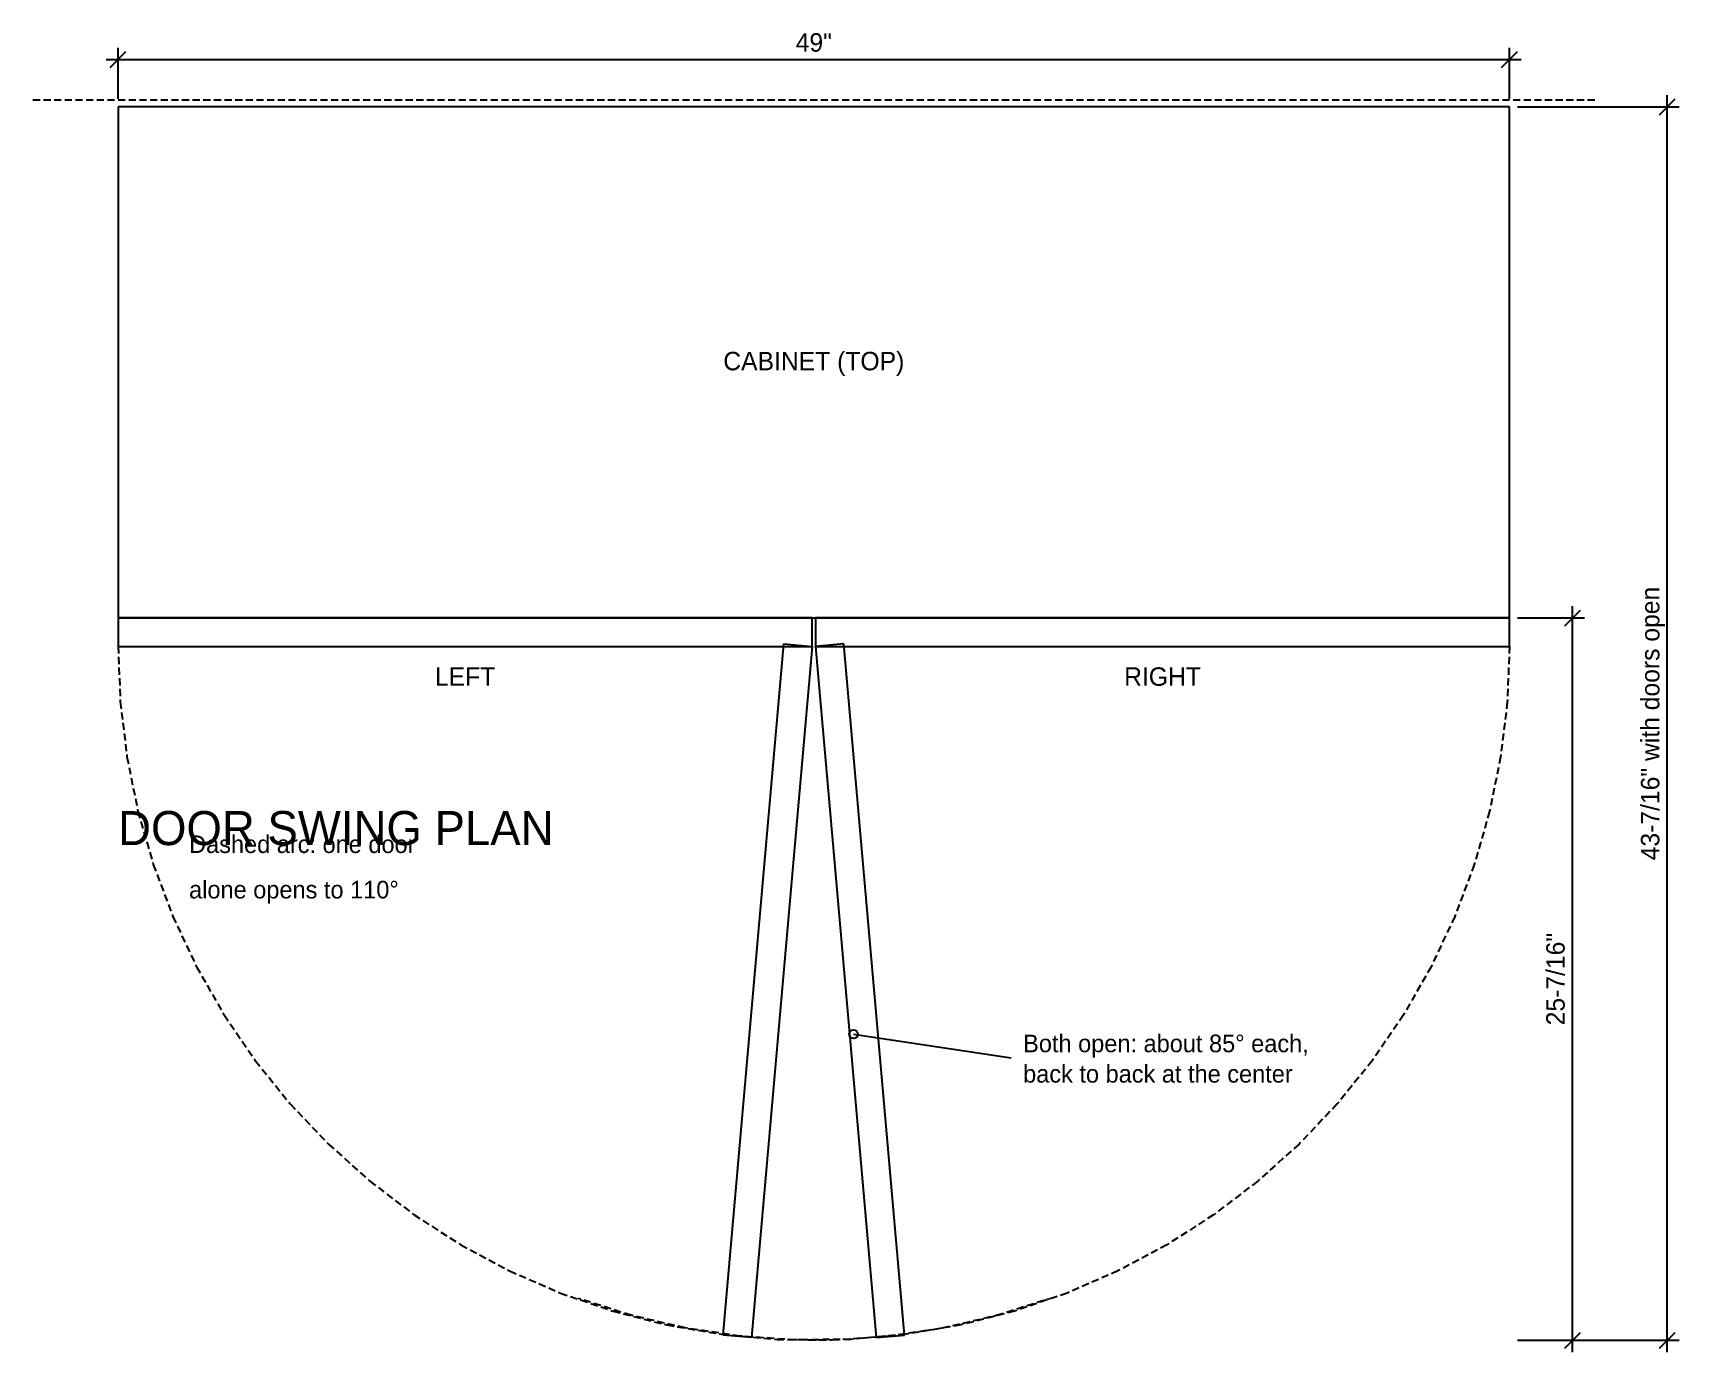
# Model space of a CAD drawing. Header units: inches. Extents: x -5 to 222, y -358 to 40.
# Drawn here: x -3 to 55, y -315.9 to -269.4 of the extents above; entities that cross this region are included whole.
import ezdxf
from ezdxf.enums import TextEntityAlignment as Align

# ---------------------------------------------------------------- set-up
doc = ezdxf.new("R2010")
doc.units = ezdxf.units.IN
doc.linetypes.add('DASHED', pattern=[0.375, 0.25, -0.125])
for name, color, linetype in [('DIM', 3, 'CONTINUOUS'), ('HIDDEN', 8, 'DASHED'), ('OUTLINE', 7, 'CONTINUOUS'), ('TEXT', 7, 'CONTINUOUS')]:
    doc.layers.add(name, color=color, linetype=linetype)

msp = doc.modelspace()

# ---------------------------------------------------------------- texts
at = {"layer": 'TEXT'}
for s, p in [('49"', (24.5, -270.0556)), ('CABINET (TOP)', (24.5, -281.2778)), ('LEFT', (12.2188, -292.3889)), ('RIGHT', (36.7812, -292.3889))]:
    msp.add_text(s, height=0.65, dxfattribs=at).set_placement(p, align=Align.CENTER)
for s, p in [('43-7/16" with doors open', (54.2778, -293.7188)), ('25-7/16"', (50.9444, -302.7188))]:
    msp.add_text(s, height=0.65, rotation=90, dxfattribs=at).set_placement(p, align=Align.CENTER)
for s, height, p in [('DOOR SWING PLAN', 1.2, (0, -298)), ('Dashed arc: one door', 0.62, (2.5, -298.2778)), ('alone opens to 110%%d', 0.62, (2.5, -299.8778)), ('Both open: about 85%%d each,', 0.62, (31.8722, -305.2944)), ('back to back at the center', 0.62, (31.8722, -306.3639))]:
    msp.add_text(s, height=height, dxfattribs=at).set_placement(p)

# ---------------------------------------------------------------- linework, layer by layer
at = {"layer": 'DIM'}
for p, q in [((-0.2778, -270.6111), (0.2778, -270.0556)), ((0, -271.7222), (0, -269.9167)), ((48.7222, -270.6111), (49.2778, -270.0556)), ((49, -271.7222), (49, -269.9167)), ((-0.4167, -270.3333), (49.4167, -270.3333)), ((54.2778, -272.2778), (54.8333, -271.7222)), ((54.5556, -315.8542), (54.5556, -271.5833)), ((49.2778, -272), (54.9722, -272)), ((50.9444, -290.2778), (51.5, -289.7222)), ((51.2222, -315.8542), (51.2222, -289.5833)), ((49.2778, -290), (51.6389, -290)), ((25.9, -304.6625), (31.4556, -305.4958)), ((50.9444, -315.7153), (51.5, -315.1597)), ((54.2778, -315.7153), (54.8333, -315.1597)), ((49.2778, -315.4375), (51.6389, -315.4375)), ((49.2778, -315.4375), (54.9722, -315.4375))]:
    msp.add_line(p, q, dxfattribs=at)
msp.add_circle((25.9, -304.6625), 0.1528, dxfattribs=at)
at = {"layer": 'HIDDEN'}
for p, q in [((-3, -271.75), (52, -271.75)), ((0, -291), (0.0781, -292.9528)), ((49, -291), (48.9219, -292.9528)), ((0.0781, -292.9528), (0.3121, -294.8931)), ((48.9219, -292.9528), (48.6879, -294.8931)), ((0.3121, -294.8931), (0.7003, -296.8084)), ((48.6879, -294.8931), (48.2997, -296.8084)), ((0.7003, -296.8084), (1.2404, -298.6867)), ((48.2997, -296.8084), (47.7596, -298.6867)), ((1.2404, -298.6867), (1.9288, -300.5158)), ((47.7596, -298.6867), (47.0712, -300.5158)), ((1.9288, -300.5158), (2.7612, -302.284)), ((47.0712, -300.5158), (46.2388, -302.284)), ((2.7612, -302.284), (3.7322, -303.98)), ((46.2388, -302.284), (45.2678, -303.98)), ((3.7322, -303.98), (4.8356, -305.5931)), ((45.2678, -303.98), (44.1644, -305.5931)), ((4.8356, -305.5931), (6.0644, -307.1128)), ((44.1644, -305.5931), (42.9356, -307.1128)), ((6.0644, -307.1128), (7.4107, -308.5294)), ((42.9356, -307.1128), (41.5893, -308.5294)), ((7.4107, -308.5294), (8.8659, -309.8339)), ((41.5893, -308.5294), (40.1341, -309.8339)), ((8.8659, -309.8339), (10.4207, -311.018)), ((40.1341, -309.8339), (38.5793, -311.018)), ((10.4207, -311.018), (12.0652, -312.0741)), ((38.5793, -311.018), (36.9348, -312.0741)), ((12.0652, -312.0741), (13.7887, -312.9953)), ((36.9348, -312.0741), (35.2113, -312.9953)), ((13.7887, -312.9953), (15.5804, -313.7759)), ((35.2113, -312.9953), (33.4196, -313.7759)), ((15.5804, -313.7759), (17.4287, -314.4109)), ((18.0661, -314.5582), (16.2044, -313.9637)), ((30.9339, -314.5582), (32.7956, -313.9637)), ((33.4196, -313.7759), (31.5713, -314.4109)), ((17.4287, -314.4109), (19.3219, -314.8961)), ((19.9694, -315.002), (18.0661, -314.5582)), ((29.0306, -315.002), (30.9339, -314.5582)), ((31.5713, -314.4109), (29.6781, -314.8961)), ((19.3219, -314.8961), (21.2478, -315.2284)), ((21.9021, -315.2923), (19.9694, -315.002)), ((21.2478, -315.2284), (23.194, -315.4058)), ((23.8517, -315.4272), (21.9021, -315.2923)), ((25.1483, -315.4272), (27.0979, -315.2923)), ((27.7522, -315.2284), (25.806, -315.4058)), ((27.0979, -315.2923), (29.0306, -315.002)), ((29.6781, -314.8961), (27.7522, -315.2284)), ((23.194, -315.4058), (25.1483, -315.4272)), ((25.806, -315.4058), (23.8517, -315.4272))]:
    msp.add_line(p, q, dxfattribs=at)
at = {"layer": 'OUTLINE'}
for p, q in [((49, -272), (0, -272)), ((0, -272), (0, -290)), ((49, -290), (49, -272)), ((0, -290), (49, -290)), ((24.4375, -290), (0, -290)), ((0, -290), (0, -291)), ((24.4375, -291), (24.4375, -290)), ((49, -290), (24.5625, -290)), ((24.5625, -290), (24.5625, -291)), ((49, -291), (49, -290)), ((0, -291), (24.4375, -291)), ((21.3114, -315.2574), (23.4413, -290.9128)), ((24.4375, -291), (22.3076, -315.3445)), ((23.4413, -290.9128), (24.4375, -291)), ((25.5587, -290.9128), (24.5625, -291)), ((24.5625, -291), (49, -291)), ((24.5625, -291), (26.6924, -315.3445)), ((27.6886, -315.2574), (25.5587, -290.9128)), ((22.3076, -315.3445), (21.3114, -315.2574)), ((26.6924, -315.3445), (27.6886, -315.2574))]:
    msp.add_line(p, q, dxfattribs=at)

msp.set_redraw_order([(e.dxf.handle, doc.entitydb.next_handle()) for e in msp.query("TEXT MTEXT ATTDEF DIMENSION ARC_DIMENSION")])  # texts and dimensions are drawn at this point

doc.saveas('drawing.dxf')
